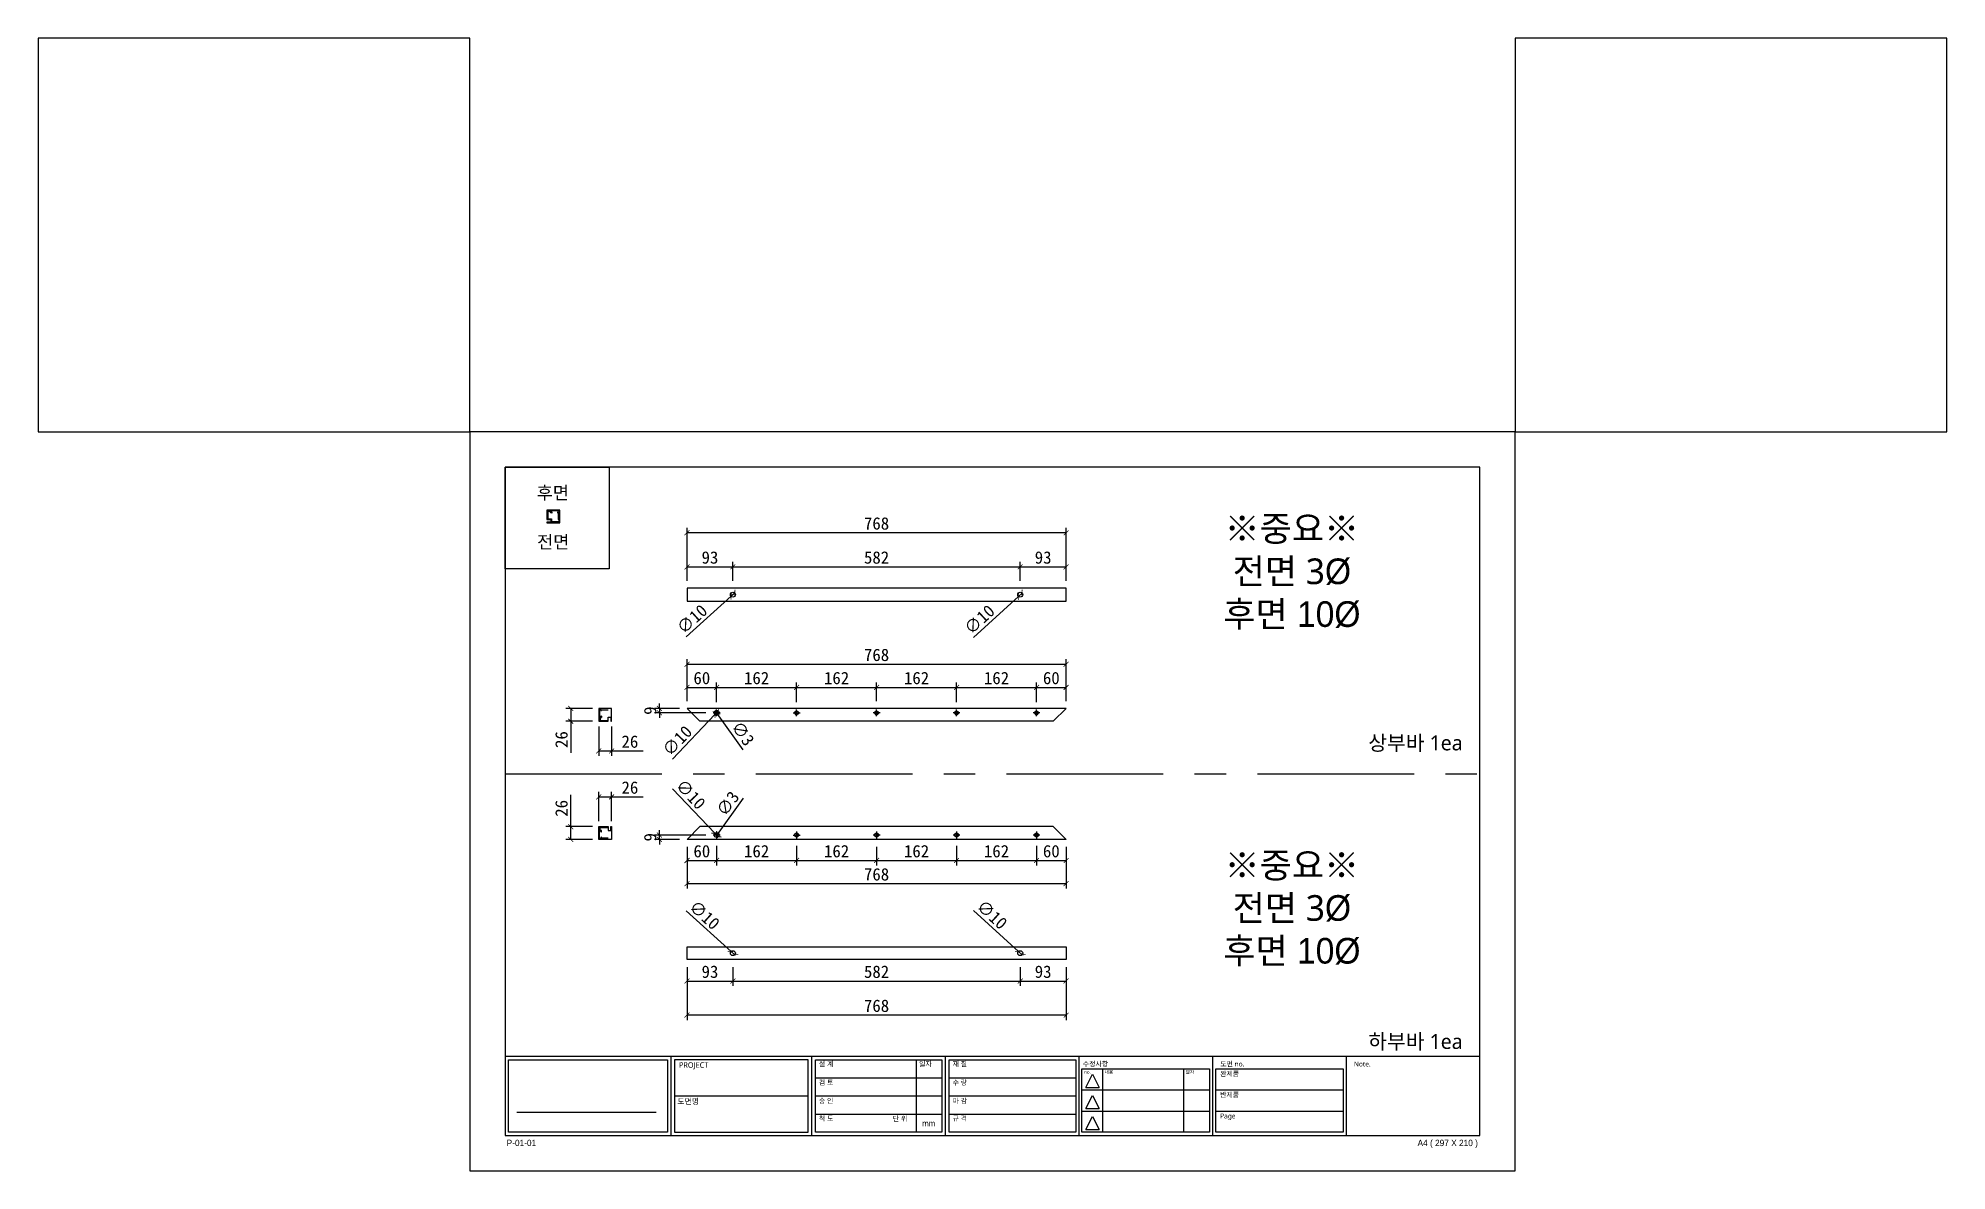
# Model space of a CAD drawing. Header units: millimetres. Extents: x -44117 to 256353, y -2095463 to 65325.
# Drawn here: x -27155 to -23288, y 52396 to 54691 of the extents above; entities that cross this region are included whole.
import ezdxf

# ---------------------------------------------------------------- set-up
doc = ezdxf.new("R2010")
doc.units = ezdxf.units.MM
doc.header["$LTSCALE"] = 10
doc.linetypes.add('CENTER', pattern=[50.8, 31.75, -6.35, 6.35, -6.35])
doc.layers.add('cen', color=1, linetype='CENTER')
doc.layers.add('도면층2', color=3, linetype='CENTER')
doc.styles.add('고딕', font='')
doc.styles.get('고딕').set_extended_font_data('HYgtrE')
doc.dimstyles.new('ISO-25', dxfattribs={"dimtxt": 2.5, "dimasz": 2.5, "dimexe": 1, "dimexo": 1, "dimtad": 1, "dimtxsty": 'Standard', "dimblk": 'ARCHTICK', "dimcen": 2.5, "dimadec": 0, "dimazin": 0, "dimtfac": 1, "dimtmove": 0, "dimatfit": 3, "dimfxl": 0, "dimarcsym": 0})

msp = doc.modelspace()

# ---------------------------------------------------------------- texts
at = {"color": 142, "attachment_point": 5, "style": '고딕'}
for s, insert, char_height, width in [('{\\fMalgun Gothic|b0|i0|c129|p50;후면}', (-26112.03564, 53768.36589), 26.0022875, 753.2689732), ('{\\fMalgun Gothic|b0|i0|c129|p50;※중요※\\P전면 3\\fGulim|b0|i0|c129|p50;\\C144;\\c10845184;Ø\\P후면 10Ø}', (-24614.84199, 53608.0177), 52.004575, 1506.5379465), ('{\\fMalgun Gothic|b0|i0|c129|p50;전면}', (-26111.33196, 53669.20415), 26.0022875, 753.2689732), ('{\\fMalgun Gothic|b0|i0|c129|p50;상부바 1ea}', (-24364.48107, 53261.52131), 30.2674587, 876.8281441), ('{\\fMalgun Gothic|b0|i0|c129|p50;※중요※\\P전면 3\\fGulim|b0|i0|c129|p50;\\C144;\\c10845184;Ø\\P후면 10Ø}', (-24614.84199, 52925.90177), 52.004575, 1506.5379465), ('{\\fMalgun Gothic|b0|i0|c129|p50;하부바 1ea}', (-24364.48107, 52656.60824), 30.2674587, 876.8281441)]:
    msp.add_mtext(s, dxfattribs=dict(at, insert=insert, char_height=char_height, width=width))

# ---------------------------------------------------------------- blocks, each defined once
blk = doc.blocks.new('_ArchTick')
at = {"color": 0, "linetype": 'ByBlock', "const_width": 0.15}
blk.add_lwpolyline([(-0.5, -0.5), (0.5, 0.5)], dxfattribs=at)
blk = doc.blocks.new('*D1092')
at = {"color": 0, "lineweight": -2}
for p, q in [((-25840.2, 53348), (-25840.2, 53432.5)), ((-25840.2, 53422.5), (-25072.2, 53422.5)), ((-25072.2, 53348), (-25072.2, 53432.5))]:
    blk.add_line(p, q, dxfattribs=at)
at = {"layer": 'Defpoints', "color": 0}
for p in [(-25072.2, 53422.5), (-25840.2, 53333), (-25072.2, 53333)]:
    blk.add_point(p, dxfattribs=at)
at = {"color": 0, "lineweight": -2, "xscale": 10, "yscale": 10, "zscale": 10, "rotation": 180}
blk.add_blockref('_ArchTick', (-25840.2, 53422.5), dxfattribs=at)
at = {"color": 0, "lineweight": -2, "xscale": 10, "yscale": 10, "zscale": 10}
blk.add_blockref('_ArchTick', (-25072.2, 53422.5), dxfattribs=at)
at = {"color": 0, "insert": (-25456.2, 53441.3), "char_height": 25, "attachment_point": 5}
blk.add_mtext('768', dxfattribs=at)
blk = doc.blocks.new('*D1093')
at = {"color": 0, "lineweight": -2}
for p, q in [((-25855.2, 53333), (-25906, 53333)), ((-25802.2, 53324), (-25906, 53324)), ((-25896, 53333), (-25896, 53343)), ((-25896, 53333), (-25896, 53324)), ((-25896, 53324), (-25896, 53314))]:
    blk.add_line(p, q, dxfattribs=at)
at = {"layer": 'Defpoints', "color": 0}
for p in [(-25896, 53324), (-25840.2, 53333), (-25787.2, 53324)]:
    blk.add_point(p, dxfattribs=at)
at = {"color": 0, "lineweight": -2, "xscale": 10, "yscale": 10, "zscale": 10}
for p, rotation in [((-25896, 53333), 270), ((-25896, 53324), 90)]:
    blk.add_blockref('_ArchTick', p, dxfattribs=dict(at, rotation=rotation))
at = {"color": 0, "insert": (-25914.7, 53328.5), "char_height": 25, "attachment_point": 5, "rotation": 90}
blk.add_mtext('9', dxfattribs=at)
blk = doc.blocks.new('*D1094')
at = {"color": 0, "lineweight": -2}
for p, q in [((-25781.1, 53325.2), (-25781.1, 53325.2)), ((-25781.1, 53325.2), (-25779.3, 53322.8)), ((-25726.4, 53249.3), (-25779.3, 53322.8))]:
    blk.add_line(p, q, dxfattribs=at)
at = {"layer": 'Defpoints', "color": 0}
for p in [(-25781.1, 53325.2), (-25779.3, 53322.8)]:
    blk.add_point(p, dxfattribs=at)
at = {"color": 0, "lineweight": -2, "xscale": 10, "yscale": 10, "zscale": 10}
for p, rotation in [((-25781.1, 53325.2), 305.7508162474994), ((-25779.3, 53322.8), 125.7508162474994)]:
    blk.add_blockref('_ArchTick', p, dxfattribs=dict(at, rotation=rotation))
at = {"color": 0, "insert": (-25727, 53282.2), "char_height": 25, "attachment_point": 5, "rotation": 305.7508}
blk.add_mtext('∅3', dxfattribs=at)
blk = doc.blocks.new('*D1095')
at = {"color": 0, "lineweight": -2}
for p, q in [((-25840.2, 53348), (-25840.2, 53385.6)), ((-25840.2, 53375.6), (-25780.2, 53375.6)), ((-25780.2, 53346), (-25780.2, 53385.6))]:
    blk.add_line(p, q, dxfattribs=at)
at = {"layer": 'Defpoints', "color": 0}
for p in [(-25780.2, 53375.6), (-25840.2, 53333), (-25780.2, 53331)]:
    blk.add_point(p, dxfattribs=at)
at = {"color": 0, "lineweight": -2, "xscale": 10, "yscale": 10, "zscale": 10, "rotation": 180}
blk.add_blockref('_ArchTick', (-25840.2, 53375.6), dxfattribs=at)
at = {"color": 0, "lineweight": -2, "xscale": 10, "yscale": 10, "zscale": 10}
blk.add_blockref('_ArchTick', (-25780.2, 53375.6), dxfattribs=at)
at = {"color": 0, "insert": (-25810.2, 53394.4), "char_height": 25, "attachment_point": 5}
blk.add_mtext('60', dxfattribs=at)
blk = doc.blocks.new('*D1096')
at = {"color": 0, "lineweight": -2}
for p, q in [((-25780.2, 53346), (-25780.2, 53385.6)), ((-25780.2, 53375.6), (-25618.2, 53375.6)), ((-25618.2, 53346), (-25618.2, 53385.6))]:
    blk.add_line(p, q, dxfattribs=at)
at = {"layer": 'Defpoints', "color": 0}
for p in [(-25618.2, 53375.6), (-25780.2, 53331), (-25618.2, 53331)]:
    blk.add_point(p, dxfattribs=at)
at = {"color": 0, "lineweight": -2, "xscale": 10, "yscale": 10, "zscale": 10, "rotation": 180}
blk.add_blockref('_ArchTick', (-25780.2, 53375.6), dxfattribs=at)
at = {"color": 0, "lineweight": -2, "xscale": 10, "yscale": 10, "zscale": 10}
blk.add_blockref('_ArchTick', (-25618.2, 53375.6), dxfattribs=at)
at = {"color": 0, "insert": (-25699.2, 53394.4), "char_height": 25, "attachment_point": 5}
blk.add_mtext('162', dxfattribs=at)
blk = doc.blocks.new('*D1097')
at = {"color": 0, "lineweight": -2}
for p, q in [((-25618.2, 53346), (-25618.2, 53385.6)), ((-25618.2, 53375.6), (-25456.2, 53375.6)), ((-25456.2, 53348), (-25456.2, 53385.6))]:
    blk.add_line(p, q, dxfattribs=at)
at = {"layer": 'Defpoints', "color": 0}
for p in [(-25456.2, 53375.6), (-25618.2, 53331), (-25456.2, 53333)]:
    blk.add_point(p, dxfattribs=at)
at = {"color": 0, "lineweight": -2, "xscale": 10, "yscale": 10, "zscale": 10, "rotation": 180}
blk.add_blockref('_ArchTick', (-25618.2, 53375.6), dxfattribs=at)
at = {"color": 0, "lineweight": -2, "xscale": 10, "yscale": 10, "zscale": 10}
blk.add_blockref('_ArchTick', (-25456.2, 53375.6), dxfattribs=at)
at = {"color": 0, "insert": (-25537.2, 53394.4), "char_height": 25, "attachment_point": 5}
blk.add_mtext('162', dxfattribs=at)
blk = doc.blocks.new('*D1098')
at = {"color": 0, "lineweight": -2}
for p, q in [((-25456.2, 53348), (-25456.2, 53385.6)), ((-25456.2, 53375.6), (-25294.2, 53375.6)), ((-25294.2, 53346), (-25294.2, 53385.6))]:
    blk.add_line(p, q, dxfattribs=at)
at = {"layer": 'Defpoints', "color": 0}
for p in [(-25294.2, 53375.6), (-25456.2, 53333), (-25294.2, 53331)]:
    blk.add_point(p, dxfattribs=at)
at = {"color": 0, "lineweight": -2, "xscale": 10, "yscale": 10, "zscale": 10, "rotation": 180}
blk.add_blockref('_ArchTick', (-25456.2, 53375.6), dxfattribs=at)
at = {"color": 0, "lineweight": -2, "xscale": 10, "yscale": 10, "zscale": 10}
blk.add_blockref('_ArchTick', (-25294.2, 53375.6), dxfattribs=at)
at = {"color": 0, "insert": (-25375.2, 53394.4), "char_height": 25, "attachment_point": 5}
blk.add_mtext('162', dxfattribs=at)
blk = doc.blocks.new('*D1099')
at = {"color": 0, "lineweight": -2}
for p, q in [((-25294.2, 53346), (-25294.2, 53385.6)), ((-25294.2, 53375.6), (-25132.2, 53375.6)), ((-25132.2, 53346), (-25132.2, 53385.6))]:
    blk.add_line(p, q, dxfattribs=at)
at = {"layer": 'Defpoints', "color": 0}
for p in [(-25132.2, 53375.6), (-25294.2, 53331), (-25132.2, 53331)]:
    blk.add_point(p, dxfattribs=at)
at = {"color": 0, "lineweight": -2, "xscale": 10, "yscale": 10, "zscale": 10, "rotation": 180}
blk.add_blockref('_ArchTick', (-25294.2, 53375.6), dxfattribs=at)
at = {"color": 0, "lineweight": -2, "xscale": 10, "yscale": 10, "zscale": 10}
blk.add_blockref('_ArchTick', (-25132.2, 53375.6), dxfattribs=at)
at = {"color": 0, "insert": (-25213.2, 53394.4), "char_height": 25, "attachment_point": 5}
blk.add_mtext('162', dxfattribs=at)
blk = doc.blocks.new('*D1100')
at = {"color": 0, "lineweight": -2}
for p, q in [((-25132.2, 53346), (-25132.2, 53385.6)), ((-25132.2, 53375.6), (-25072.2, 53375.6)), ((-25072.2, 53348), (-25072.2, 53385.6))]:
    blk.add_line(p, q, dxfattribs=at)
at = {"layer": 'Defpoints', "color": 0}
for p in [(-25072.2, 53375.6), (-25132.2, 53331), (-25072.2, 53333)]:
    blk.add_point(p, dxfattribs=at)
at = {"color": 0, "lineweight": -2, "xscale": 10, "yscale": 10, "zscale": 10, "rotation": 180}
blk.add_blockref('_ArchTick', (-25132.2, 53375.6), dxfattribs=at)
at = {"color": 0, "lineweight": -2, "xscale": 10, "yscale": 10, "zscale": 10}
blk.add_blockref('_ArchTick', (-25072.2, 53375.6), dxfattribs=at)
at = {"color": 0, "insert": (-25102.2, 53394.4), "char_height": 25, "attachment_point": 5}
blk.add_mtext('60', dxfattribs=at)
blk = doc.blocks.new('A$C2EC13F1B')
at = {"color": 7}
for p, q in [((-3.67, -0.83), (-1.17, 4.17)), ((-1.17, 4.17), (1.33, -0.83))]:
    blk.add_line(p, q, dxfattribs=at)
blk.add_lwpolyline([(-3.67, -0.83), (1.33, -0.83)], dxfattribs=at)
blk = doc.blocks.new('a4 1scale')
at = {"color": 8}
for p, q in [((-15144.83, -4477.05), (-14867.83, -4477.05)), ((-15097.66, -4499.61), (-15097.66, -4477.05)), ((-15057.67, -4499.62), (-15057.67, -4477.06)), ((-15028.06, -4478.06), (-15028.06, -4498.62)), ((-15019.68, -4499.62), (-15019.68, -4477.06)), ((-14981.69, -4499.62), (-14981.69, -4477.06)), ((-14943.7, -4499.62), (-14943.7, -4477.06)), ((-14905.71, -4499.62), (-14905.71, -4477.06)), ((-15056.67, -4483.2), (-15020.68, -4483.2)), ((-15018.68, -4483.2), (-14982.69, -4483.2)), ((-14980.9, -4480.63), (-14944.7, -4480.63)), ((-14975.07, -4480.63), (-14975.07, -4498.62)), ((-14952.08, -4480.63), (-14952.08, -4498.62)), ((-14942.91, -4480.63), (-14906.71, -4480.63)), ((-15096.66, -4488.33), (-15058.67, -4488.34)), ((-15056.67, -4488.34), (-15020.68, -4488.34)), ((-15018.68, -4488.34), (-14982.69, -4488.34)), ((-14980.9, -4486.63), (-14944.7, -4486.63)), ((-14942.91, -4486.63), (-14906.71, -4486.63)), ((-15141.53, -4492.95), (-15101.88, -4492.95)), ((-15056.67, -4493.48), (-15020.68, -4493.48)), ((-15018.68, -4493.48), (-14982.69, -4493.48)), ((-14980.9, -4492.63), (-14944.7, -4492.63)), ((-14942.91, -4492.63), (-14906.71, -4492.63))]:
    blk.add_line(p, q, dxfattribs=at)
for points in [[(-15154.83, -4509.61), (-14857.83, -4509.61), (-14857.83, -4299.61), (-15154.83, -4299.61)], [(-15144.83, -4499.61), (-14867.83, -4499.61), (-14867.83, -4309.61), (-15144.83, -4309.61)]]:
    blk.add_lwpolyline(points, close=True)
for points in [[(-15143.82, -4478.05), (-15098.66, -4478.05), (-15098.66, -4498.61), (-15143.83, -4498.61)], [(-15058.67, -4478.06), (-15096.66, -4478.05), (-15096.66, -4498.61), (-15058.66, -4498.62)], [(-15056.67, -4478.06), (-15020.68, -4478.06), (-15020.68, -4498.62), (-15056.67, -4498.62)], [(-15018.68, -4478.06), (-14982.69, -4478.06), (-14982.69, -4498.62), (-15018.68, -4498.62)]]:
    blk.add_lwpolyline(points, close=True, dxfattribs=at)
for points in [[(-14944.7, -4480.63), (-14944.7, -4498.62), (-14980.9, -4498.62), (-14980.9, -4480.63)], [(-14906.71, -4480.63), (-14906.71, -4498.62), (-14942.91, -4498.62), (-14942.91, -4480.63)]]:
    blk.add_lwpolyline(points, dxfattribs=at)
at = {"color": 8, "xscale": 0.7469071166727064, "yscale": 0.7469071166727064, "zscale": 0.7469071166727064}
for p in [(-14977.06, -4485.3), (-14977.06, -4491.3), (-14977.06, -4497.29)]:
    blk.add_blockref('A$C2EC13F1B', p, dxfattribs=at)
at = {"color": 8, "style": '고딕'}
for s, insert, char_height, width, attachment_point in [('{\\fMalgun Gothic|b0|i0|c129|p50;PROJECT}', (-15095.45, -4478.74), 1.6004, 37.4801, 1), ('{\\fMalgun Gothic|b0|i0|c129|p50;설 계}', (-15055.65, -4478.55), 1.4003, 21.6513, 1), ('{\\fGulim|b0|i0|c129|p50;일자}', (-15027.2, -4478.57), 1.4, 24.7824, 1), ('{\\fMalgun Gothic|b0|i0|c129|p50;재 질}', (-15017.66, -4478.55), 1.4003, 21.6513, 1), ('{\\fMalgun Gothic|b0|i0|c129|p50;수정사항}', (-14980.67, -4478.55), 1.4003, 21.6513, 1), ('{\\fMalgun Gothic|b0|i0|c129|p50;도면 no.}', (-14941.63, -4478.55), 1.4003, 21.6513, 1), ('{\\fMalgun Gothic|b0|i0|c129|p50;Note.}', (-14903.64, -4478.55), 1.4003, 21.6513, 1), ('{\\fMalgun Gothic|b0|i0|c129|p50;검 토}', (-15055.65, -4483.82), 1.4003, 21.6513, 1), ('{\\fMalgun Gothic|b0|i0|c129|p50;수 량}', (-15017.66, -4483.82), 1.4003, 21.6513, 1), ('{\\fMalgun Gothic|b0|i0|c129|p50;no.}', (-14980.32, -4481.07), 0.96, 25.9815, 1), ('{\\fMalgun Gothic|b0|i0|c129|p50;내용}', (-14974.49, -4481.07), 0.96, 25.9815, 1), ('{\\fMalgun Gothic|b0|i0|c129|p50;일자}', (-14951.5, -4481.07), 0.96, 25.9815, 1), ('{\\fGulim|b0|i0|c129|p50;완\\fMalgun Gothic|b0|i0|c129|p50;제품}', (-14941.66, -4481.32), 1.4003, 21.6513, 1), ('{\\fMalgun Gothic|b0|i0|c129|p50;도면명}', (-15095.89, -4489.07), 1.6004, 37.4801, 1), ('{\\fMalgun Gothic|b0|i0|c129|p50;승 인}', (-15055.65, -4489.02), 1.4003, 21.6513, 1), ('{\\fMalgun Gothic|b0|i0|c129|p50;마 감}', (-15017.66, -4489.02), 1.4003, 21.6513, 1), ('{\\fMalgun Gothic|b0|i0|c129|p50;반제품}', (-14941.66, -4487.32), 1.4003, 21.6513, 1), ('{\\fMalgun Gothic|b0|i0|c129|p50;척 도 }', (-15055.65, -4494.02), 1.4003, 21.6513, 1), ('{\\fGulim|b0|i0|c129|p50;단 위}', (-15034.68, -4494.09), 1.4003, 21.6513, 1), ('mm', (-15024.45, -4496.13), 1.7, 15.2516, 5), ('{\\fMalgun Gothic|b0|i0|c129|p50;규 격 }', (-15017.66, -4494.02), 1.4003, 21.6513, 1), ('{\\fMalgun Gothic|b0|i0|c129|p50;Page}', (-14941.66, -4493.32), 1.4003, 21.6513, 1), ('{\\C8;P-01-01}', (-15144.37, -4500.78), 1.8004, 27.0059, 1), ('{\\C8;A4 ( 297 X 210 )}', (-14868.4, -4500.78), 1.8004, 27.0059, 3)]:
    blk.add_mtext(s, dxfattribs=dict(at, insert=insert, char_height=char_height, width=width, attachment_point=attachment_point))
blk = doc.blocks.new('*D1101')
at = {"color": 0, "lineweight": -2}
for p, q in [((-25842.1, 53477.7), (-25750.9, 53560.1)), ((-25743.5, 53566.8), (-25750.9, 53560.1)), ((-25743.5, 53566.8), (-25743.5, 53566.8))]:
    blk.add_line(p, q, dxfattribs=at)
at = {"layer": 'Defpoints', "color": 0}
for p in [(-25750.9, 53560.1), (-25743.5, 53566.8)]:
    blk.add_point(p, dxfattribs=at)
at = {"color": 0, "lineweight": -2, "xscale": 10, "yscale": 10, "zscale": 10}
for p, rotation in [((-25750.9, 53560.1), 42.0917507186938), ((-25743.5, 53566.8), 222.0917507186938)]:
    blk.add_blockref('_ArchTick', p, dxfattribs=dict(at, rotation=rotation))
at = {"color": 0, "insert": (-25830, 53513.9), "char_height": 25, "attachment_point": 5, "rotation": 42.0918}
blk.add_mtext('∅10', dxfattribs=at)
blk = doc.blocks.new('*D1102')
at = {"color": 0, "lineweight": -2}
for p, q in [((-25259.6, 53476.6), (-25168.9, 53560)), ((-25161.5, 53566.8), (-25168.9, 53560)), ((-25161.5, 53566.8), (-25161.5, 53566.8))]:
    blk.add_line(p, q, dxfattribs=at)
at = {"layer": 'Defpoints', "color": 0}
for p in [(-25168.9, 53560), (-25161.5, 53566.8)]:
    blk.add_point(p, dxfattribs=at)
at = {"color": 0, "lineweight": -2, "xscale": 10, "yscale": 10, "zscale": 10}
for p, rotation in [((-25168.9, 53560), 42.62384435658408), ((-25161.5, 53566.8), 222.6238443565841)]:
    blk.add_blockref('_ArchTick', p, dxfattribs=dict(at, rotation=rotation))
at = {"color": 0, "insert": (-25247.7, 53513), "char_height": 25, "attachment_point": 5, "rotation": 42.6238}
blk.add_mtext('∅10', dxfattribs=at)
blk = doc.blocks.new('*D1103')
at = {"color": 0, "lineweight": -2}
for p, q in [((-25840.2, 53591.4), (-25840.2, 53629.8)), ((-25840.2, 53619.8), (-25747.2, 53619.8)), ((-25747.2, 53591.4), (-25747.2, 53629.8))]:
    blk.add_line(p, q, dxfattribs=at)
at = {"layer": 'Defpoints', "color": 0}
for p in [(-25747.2, 53619.8), (-25840.2, 53576.4), (-25747.2, 53576.4)]:
    blk.add_point(p, dxfattribs=at)
at = {"color": 0, "lineweight": -2, "xscale": 10, "yscale": 10, "zscale": 10, "rotation": 180}
blk.add_blockref('_ArchTick', (-25840.2, 53619.8), dxfattribs=at)
at = {"color": 0, "lineweight": -2, "xscale": 10, "yscale": 10, "zscale": 10}
blk.add_blockref('_ArchTick', (-25747.2, 53619.8), dxfattribs=at)
at = {"color": 0, "insert": (-25793.7, 53638.6), "char_height": 25, "attachment_point": 5}
blk.add_mtext('93', dxfattribs=at)
blk = doc.blocks.new('*D974')
at = {"color": 0, "lineweight": -2}
for p, q in [((-25747.2, 53591.4), (-25747.2, 53629.8)), ((-25747.2, 53619.8), (-25165.2, 53619.8)), ((-25165.2, 53591.4), (-25165.2, 53629.8))]:
    blk.add_line(p, q, dxfattribs=at)
at = {"layer": 'Defpoints', "color": 0}
for p in [(-25165.2, 53619.8), (-25747.2, 53576.4), (-25165.2, 53576.4)]:
    blk.add_point(p, dxfattribs=at)
at = {"color": 0, "lineweight": -2, "xscale": 10, "yscale": 10, "zscale": 10, "rotation": 180}
blk.add_blockref('_ArchTick', (-25747.2, 53619.8), dxfattribs=at)
at = {"color": 0, "lineweight": -2, "xscale": 10, "yscale": 10, "zscale": 10}
blk.add_blockref('_ArchTick', (-25165.2, 53619.8), dxfattribs=at)
at = {"color": 0, "insert": (-25456.2, 53638.6), "char_height": 25, "attachment_point": 5}
blk.add_mtext('582', dxfattribs=at)
blk = doc.blocks.new('*D1104')
at = {"color": 0, "lineweight": -2}
for p, q in [((-25165.2, 53591.4), (-25165.2, 53629.8)), ((-25165.2, 53619.8), (-25072.2, 53619.8)), ((-25072.2, 53591.4), (-25072.2, 53629.8))]:
    blk.add_line(p, q, dxfattribs=at)
at = {"layer": 'Defpoints', "color": 0}
for p in [(-25072.2, 53619.8), (-25165.2, 53576.4), (-25072.2, 53576.4)]:
    blk.add_point(p, dxfattribs=at)
at = {"color": 0, "lineweight": -2, "xscale": 10, "yscale": 10, "zscale": 10, "rotation": 180}
blk.add_blockref('_ArchTick', (-25165.2, 53619.8), dxfattribs=at)
at = {"color": 0, "lineweight": -2, "xscale": 10, "yscale": 10, "zscale": 10}
blk.add_blockref('_ArchTick', (-25072.2, 53619.8), dxfattribs=at)
at = {"color": 0, "insert": (-25118.7, 53638.6), "char_height": 25, "attachment_point": 5}
blk.add_mtext('93', dxfattribs=at)
blk = doc.blocks.new('*D975')
at = {"color": 0, "lineweight": -2}
for p, q in [((-25840.2, 53591.4), (-25840.2, 53698.9)), ((-25072.2, 53688.9), (-25840.2, 53688.9)), ((-25072.2, 53591.4), (-25072.2, 53698.9))]:
    blk.add_line(p, q, dxfattribs=at)
at = {"layer": 'Defpoints', "color": 0}
for p in [(-25840.2, 53688.9), (-25840.2, 53576.4), (-25072.2, 53576.4)]:
    blk.add_point(p, dxfattribs=at)
at = {"color": 0, "lineweight": -2, "xscale": 10, "yscale": 10, "zscale": 10, "rotation": 180}
blk.add_blockref('_ArchTick', (-25840.2, 53688.9), dxfattribs=at)
at = {"color": 0, "lineweight": -2, "xscale": 10, "yscale": 10, "zscale": 10}
blk.add_blockref('_ArchTick', (-25072.2, 53688.9), dxfattribs=at)
at = {"color": 0, "insert": (-25456.2, 53707.6), "char_height": 25, "attachment_point": 5}
blk.add_mtext('768', dxfattribs=at)
blk = doc.blocks.new('*D1029')
at = {"color": 0, "lineweight": -2}
for p, q in [((-25776.8, 53327.6), (-25783.7, 53320.4)), ((-25776.8, 53327.6), (-25776.8, 53327.6)), ((-25869.3, 53230.4), (-25783.7, 53320.4))]:
    blk.add_line(p, q, dxfattribs=at)
at = {"layer": 'Defpoints', "color": 0}
for p in [(-25776.8, 53327.6), (-25783.7, 53320.4)]:
    blk.add_point(p, dxfattribs=at)
at = {"color": 0, "lineweight": -2, "xscale": 10, "yscale": 10, "zscale": 10}
for p, rotation in [((-25783.7, 53320.4), 46.41283966755484), ((-25776.8, 53327.6), 226.4128396675548)]:
    blk.add_blockref('_ArchTick', p, dxfattribs=dict(at, rotation=rotation))
at = {"color": 0, "insert": (-25859.9, 53267.5), "char_height": 25, "attachment_point": 5, "rotation": 46.4128}
blk.add_mtext('∅10', dxfattribs=at)
blk = doc.blocks.new('*D1210')
at = {"color": 0, "lineweight": -2}
for p, q in [((-26032, 53333), (-26085.7, 53333)), ((-26075.7, 53333), (-26075.7, 53307)), ((-26032, 53307), (-26085.7, 53307)), ((-26075.7, 53307), (-26075.7, 53242.9))]:
    blk.add_line(p, q, dxfattribs=at)
at = {"layer": 'Defpoints', "color": 0}
for p in [(-26017, 53333), (-26075.7, 53307), (-26017, 53307)]:
    blk.add_point(p, dxfattribs=at)
at = {"color": 0, "lineweight": -2, "xscale": 10, "yscale": 10, "zscale": 10}
for p, rotation in [((-26075.7, 53333), 90), ((-26075.7, 53307), 270)]:
    blk.add_blockref('_ArchTick', p, dxfattribs=dict(at, rotation=rotation))
at = {"color": 0, "insert": (-26094.4, 53269.9), "char_height": 25, "attachment_point": 5, "rotation": 90}
blk.add_mtext('26', dxfattribs=at)
blk = doc.blocks.new('*D1211')
at = {"color": 0, "lineweight": -2}
for p, q in [((-26019, 53296.1), (-26019, 53236.8)), ((-25993, 53296.1), (-25993, 53236.8)), ((-26019, 53246.8), (-25993, 53246.8)), ((-25993, 53246.8), (-25928.8, 53246.8))]:
    blk.add_line(p, q, dxfattribs=at)
at = {"layer": 'Defpoints', "color": 0}
for p in [(-26019, 53311.1), (-25993, 53311.1), (-25993, 53246.8)]:
    blk.add_point(p, dxfattribs=at)
at = {"color": 0, "lineweight": -2, "xscale": 10, "yscale": 10, "zscale": 10, "rotation": 180}
blk.add_blockref('_ArchTick', (-26019, 53246.8), dxfattribs=at)
at = {"color": 0, "lineweight": -2, "xscale": 10, "yscale": 10, "zscale": 10}
blk.add_blockref('_ArchTick', (-25993, 53246.8), dxfattribs=at)
at = {"color": 0, "insert": (-25955.9, 53265.6), "char_height": 25, "attachment_point": 5}
blk.add_mtext('26', dxfattribs=at)
blk = doc.blocks.new('*D1216')
at = {"color": 0, "lineweight": -2}
for p, q in [((-25840.2, 53052.5), (-25840.2, 52968)), ((-25072.2, 53052.5), (-25072.2, 52968)), ((-25840.2, 52978), (-25072.2, 52978))]:
    blk.add_line(p, q, dxfattribs=at)
at = {"layer": 'Defpoints', "color": 0}
for p in [(-25840.2, 53067.5), (-25072.2, 53067.5), (-25072.2, 52978)]:
    blk.add_point(p, dxfattribs=at)
at = {"color": 0, "lineweight": -2, "xscale": 10, "yscale": 10, "zscale": 10, "rotation": 180}
blk.add_blockref('_ArchTick', (-25840.2, 52978), dxfattribs=at)
at = {"color": 0, "lineweight": -2, "xscale": 10, "yscale": 10, "zscale": 10}
blk.add_blockref('_ArchTick', (-25072.2, 52978), dxfattribs=at)
at = {"color": 0, "insert": (-25456.2, 52996.7), "char_height": 25, "attachment_point": 5}
blk.add_mtext('768', dxfattribs=at)
blk = doc.blocks.new('*D1217')
at = {"color": 0, "lineweight": -2}
for p, q in [((-25802.2, 53076.5), (-25906, 53076.5)), ((-25855.2, 53067.5), (-25906, 53067.5)), ((-25896, 53076.5), (-25896, 53086.5)), ((-25896, 53067.5), (-25896, 53076.5)), ((-25896, 53067.5), (-25896, 53057.5))]:
    blk.add_line(p, q, dxfattribs=at)
at = {"layer": 'Defpoints', "color": 0}
for p in [(-25896, 53076.5), (-25840.2, 53067.5), (-25787.2, 53076.5)]:
    blk.add_point(p, dxfattribs=at)
at = {"color": 0, "lineweight": -2, "xscale": 10, "yscale": 10, "zscale": 10}
for p, rotation in [((-25896, 53076.5), 270), ((-25896, 53067.5), 90)]:
    blk.add_blockref('_ArchTick', p, dxfattribs=dict(at, rotation=rotation))
at = {"color": 0, "insert": (-25914.7, 53072), "char_height": 25, "attachment_point": 5, "rotation": 90}
blk.add_mtext('9', dxfattribs=at)
blk = doc.blocks.new('*D1218')
at = {"color": 0, "lineweight": -2}
for p, q in [((-25726.4, 53151.2), (-25779.3, 53077.7)), ((-25781.1, 53075.3), (-25779.3, 53077.7)), ((-25781.1, 53075.3), (-25781.1, 53075.3))]:
    blk.add_line(p, q, dxfattribs=at)
at = {"layer": 'Defpoints', "color": 0}
for p in [(-25781.1, 53075.3), (-25779.3, 53077.7)]:
    blk.add_point(p, dxfattribs=at)
at = {"color": 0, "lineweight": -2, "xscale": 10, "yscale": 10, "zscale": 10}
for p, rotation in [((-25781.1, 53075.3), 54.24918375229984), ((-25779.3, 53077.7), 234.2491837522999)]:
    blk.add_blockref('_ArchTick', p, dxfattribs=dict(at, rotation=rotation))
at = {"color": 0, "insert": (-25757.5, 53140.2), "char_height": 25, "attachment_point": 5, "rotation": 54.2492}
blk.add_mtext('∅3', dxfattribs=at)
blk = doc.blocks.new('*D1219')
at = {"color": 0, "lineweight": -2}
for p, q in [((-25840.2, 53052.5), (-25840.2, 53014.9)), ((-25780.2, 53054.5), (-25780.2, 53014.9)), ((-25840.2, 53024.9), (-25780.2, 53024.9))]:
    blk.add_line(p, q, dxfattribs=at)
at = {"layer": 'Defpoints', "color": 0}
for p in [(-25840.2, 53067.5), (-25780.2, 53069.5), (-25780.2, 53024.9)]:
    blk.add_point(p, dxfattribs=at)
at = {"color": 0, "lineweight": -2, "xscale": 10, "yscale": 10, "zscale": 10, "rotation": 180}
blk.add_blockref('_ArchTick', (-25840.2, 53024.9), dxfattribs=at)
at = {"color": 0, "lineweight": -2, "xscale": 10, "yscale": 10, "zscale": 10}
blk.add_blockref('_ArchTick', (-25780.2, 53024.9), dxfattribs=at)
at = {"color": 0, "insert": (-25810.2, 53043.6), "char_height": 25, "attachment_point": 5}
blk.add_mtext('60', dxfattribs=at)
blk = doc.blocks.new('*D1220')
at = {"color": 0, "lineweight": -2}
for p, q in [((-25780.2, 53054.5), (-25780.2, 53014.9)), ((-25618.2, 53054.5), (-25618.2, 53014.9)), ((-25780.2, 53024.9), (-25618.2, 53024.9))]:
    blk.add_line(p, q, dxfattribs=at)
at = {"layer": 'Defpoints', "color": 0}
for p in [(-25780.2, 53069.5), (-25618.2, 53069.5), (-25618.2, 53024.9)]:
    blk.add_point(p, dxfattribs=at)
at = {"color": 0, "lineweight": -2, "xscale": 10, "yscale": 10, "zscale": 10, "rotation": 180}
blk.add_blockref('_ArchTick', (-25780.2, 53024.9), dxfattribs=at)
at = {"color": 0, "lineweight": -2, "xscale": 10, "yscale": 10, "zscale": 10}
blk.add_blockref('_ArchTick', (-25618.2, 53024.9), dxfattribs=at)
at = {"color": 0, "insert": (-25699.2, 53043.6), "char_height": 25, "attachment_point": 5}
blk.add_mtext('162', dxfattribs=at)
blk = doc.blocks.new('*D1221')
at = {"color": 0, "lineweight": -2}
for p, q in [((-25618.2, 53054.5), (-25618.2, 53014.9)), ((-25456.2, 53052.5), (-25456.2, 53014.9)), ((-25618.2, 53024.9), (-25456.2, 53024.9))]:
    blk.add_line(p, q, dxfattribs=at)
at = {"layer": 'Defpoints', "color": 0}
for p in [(-25618.2, 53069.5), (-25456.2, 53067.5), (-25456.2, 53024.9)]:
    blk.add_point(p, dxfattribs=at)
at = {"color": 0, "lineweight": -2, "xscale": 10, "yscale": 10, "zscale": 10, "rotation": 180}
blk.add_blockref('_ArchTick', (-25618.2, 53024.9), dxfattribs=at)
at = {"color": 0, "lineweight": -2, "xscale": 10, "yscale": 10, "zscale": 10}
blk.add_blockref('_ArchTick', (-25456.2, 53024.9), dxfattribs=at)
at = {"color": 0, "insert": (-25537.2, 53043.6), "char_height": 25, "attachment_point": 5}
blk.add_mtext('162', dxfattribs=at)
blk = doc.blocks.new('*D1222')
at = {"color": 0, "lineweight": -2}
for p, q in [((-25456.2, 53052.5), (-25456.2, 53014.9)), ((-25294.2, 53054.5), (-25294.2, 53014.9)), ((-25456.2, 53024.9), (-25294.2, 53024.9))]:
    blk.add_line(p, q, dxfattribs=at)
at = {"layer": 'Defpoints', "color": 0}
for p in [(-25456.2, 53067.5), (-25294.2, 53069.5), (-25294.2, 53024.9)]:
    blk.add_point(p, dxfattribs=at)
at = {"color": 0, "lineweight": -2, "xscale": 10, "yscale": 10, "zscale": 10, "rotation": 180}
blk.add_blockref('_ArchTick', (-25456.2, 53024.9), dxfattribs=at)
at = {"color": 0, "lineweight": -2, "xscale": 10, "yscale": 10, "zscale": 10}
blk.add_blockref('_ArchTick', (-25294.2, 53024.9), dxfattribs=at)
at = {"color": 0, "insert": (-25375.2, 53043.6), "char_height": 25, "attachment_point": 5}
blk.add_mtext('162', dxfattribs=at)
blk = doc.blocks.new('*D1223')
at = {"color": 0, "lineweight": -2}
for p, q in [((-25294.2, 53054.5), (-25294.2, 53014.9)), ((-25132.2, 53054.5), (-25132.2, 53014.9)), ((-25294.2, 53024.9), (-25132.2, 53024.9))]:
    blk.add_line(p, q, dxfattribs=at)
at = {"layer": 'Defpoints', "color": 0}
for p in [(-25294.2, 53069.5), (-25132.2, 53069.5), (-25132.2, 53024.9)]:
    blk.add_point(p, dxfattribs=at)
at = {"color": 0, "lineweight": -2, "xscale": 10, "yscale": 10, "zscale": 10, "rotation": 180}
blk.add_blockref('_ArchTick', (-25294.2, 53024.9), dxfattribs=at)
at = {"color": 0, "lineweight": -2, "xscale": 10, "yscale": 10, "zscale": 10}
blk.add_blockref('_ArchTick', (-25132.2, 53024.9), dxfattribs=at)
at = {"color": 0, "insert": (-25213.2, 53043.6), "char_height": 25, "attachment_point": 5}
blk.add_mtext('162', dxfattribs=at)
blk = doc.blocks.new('*D1224')
at = {"color": 0, "lineweight": -2}
for p, q in [((-25132.2, 53054.5), (-25132.2, 53014.9)), ((-25072.2, 53052.5), (-25072.2, 53014.9)), ((-25132.2, 53024.9), (-25072.2, 53024.9))]:
    blk.add_line(p, q, dxfattribs=at)
at = {"layer": 'Defpoints', "color": 0}
for p in [(-25132.2, 53069.5), (-25072.2, 53067.5), (-25072.2, 53024.9)]:
    blk.add_point(p, dxfattribs=at)
at = {"color": 0, "lineweight": -2, "xscale": 10, "yscale": 10, "zscale": 10, "rotation": 180}
blk.add_blockref('_ArchTick', (-25132.2, 53024.9), dxfattribs=at)
at = {"color": 0, "lineweight": -2, "xscale": 10, "yscale": 10, "zscale": 10}
blk.add_blockref('_ArchTick', (-25072.2, 53024.9), dxfattribs=at)
at = {"color": 0, "insert": (-25102.2, 53043.6), "char_height": 25, "attachment_point": 5}
blk.add_mtext('60', dxfattribs=at)
blk = doc.blocks.new('*D1225')
at = {"color": 0, "lineweight": -2}
for p, q in [((-25842.1, 52922.8), (-25750.9, 52840.4)), ((-25743.5, 52833.7), (-25750.9, 52840.4)), ((-25743.5, 52833.7), (-25743.5, 52833.7))]:
    blk.add_line(p, q, dxfattribs=at)
at = {"layer": 'Defpoints', "color": 0}
for p in [(-25750.9, 52840.4), (-25743.5, 52833.7)]:
    blk.add_point(p, dxfattribs=at)
at = {"color": 0, "lineweight": -2, "xscale": 10, "yscale": 10, "zscale": 10}
for p, rotation in [((-25750.9, 52840.4), 317.9082492813092), ((-25743.5, 52833.7), 137.9082492813092)]:
    blk.add_blockref('_ArchTick', p, dxfattribs=dict(at, rotation=rotation))
at = {"color": 0, "insert": (-25804.8, 52914.4), "char_height": 25, "attachment_point": 5, "rotation": 317.9082}
blk.add_mtext('∅10', dxfattribs=at)
blk = doc.blocks.new('*D1226')
at = {"color": 0, "lineweight": -2}
for p, q in [((-25259.6, 52923.9), (-25168.9, 52840.5)), ((-25161.5, 52833.7), (-25168.9, 52840.5)), ((-25161.5, 52833.7), (-25161.5, 52833.7))]:
    blk.add_line(p, q, dxfattribs=at)
at = {"layer": 'Defpoints', "color": 0}
for p in [(-25168.9, 52840.5), (-25161.5, 52833.7)]:
    blk.add_point(p, dxfattribs=at)
at = {"color": 0, "lineweight": -2, "xscale": 10, "yscale": 10, "zscale": 10}
for p, rotation in [((-25168.9, 52840.5), 317.3761556433736), ((-25161.5, 52833.7), 137.3761556433736)]:
    blk.add_blockref('_ArchTick', p, dxfattribs=dict(at, rotation=rotation))
at = {"color": 0, "insert": (-25222.3, 52915.1), "char_height": 25, "attachment_point": 5, "rotation": 317.3762}
blk.add_mtext('∅10', dxfattribs=at)
blk = doc.blocks.new('*D1227')
at = {"color": 0, "lineweight": -2}
for p, q in [((-25840.2, 52809.1), (-25840.2, 52770.7)), ((-25840.2, 52780.7), (-25747.2, 52780.7)), ((-25747.2, 52809.1), (-25747.2, 52770.7))]:
    blk.add_line(p, q, dxfattribs=at)
at = {"layer": 'Defpoints', "color": 0}
for p in [(-25840.2, 52824.1), (-25747.2, 52824.1), (-25747.2, 52780.7)]:
    blk.add_point(p, dxfattribs=at)
at = {"color": 0, "lineweight": -2, "xscale": 10, "yscale": 10, "zscale": 10, "rotation": 180}
blk.add_blockref('_ArchTick', (-25840.2, 52780.7), dxfattribs=at)
at = {"color": 0, "lineweight": -2, "xscale": 10, "yscale": 10, "zscale": 10}
blk.add_blockref('_ArchTick', (-25747.2, 52780.7), dxfattribs=at)
at = {"color": 0, "insert": (-25793.7, 52799.4), "char_height": 25, "attachment_point": 5}
blk.add_mtext('93', dxfattribs=at)
blk = doc.blocks.new('*D1212')
at = {"color": 0, "lineweight": -2}
for p, q in [((-25747.2, 52809.1), (-25747.2, 52770.7)), ((-25747.2, 52780.7), (-25165.2, 52780.7)), ((-25165.2, 52809.1), (-25165.2, 52770.7))]:
    blk.add_line(p, q, dxfattribs=at)
at = {"layer": 'Defpoints', "color": 0}
for p in [(-25747.2, 52824.1), (-25165.2, 52824.1), (-25165.2, 52780.7)]:
    blk.add_point(p, dxfattribs=at)
at = {"color": 0, "lineweight": -2, "xscale": 10, "yscale": 10, "zscale": 10, "rotation": 180}
blk.add_blockref('_ArchTick', (-25747.2, 52780.7), dxfattribs=at)
at = {"color": 0, "lineweight": -2, "xscale": 10, "yscale": 10, "zscale": 10}
blk.add_blockref('_ArchTick', (-25165.2, 52780.7), dxfattribs=at)
at = {"color": 0, "insert": (-25456.2, 52799.4), "char_height": 25, "attachment_point": 5}
blk.add_mtext('582', dxfattribs=at)
blk = doc.blocks.new('*D1228')
at = {"color": 0, "lineweight": -2}
for p, q in [((-25165.2, 52809.1), (-25165.2, 52770.7)), ((-25165.2, 52780.7), (-25072.2, 52780.7)), ((-25072.2, 52809.1), (-25072.2, 52770.7))]:
    blk.add_line(p, q, dxfattribs=at)
at = {"layer": 'Defpoints', "color": 0}
for p in [(-25165.2, 52824.1), (-25072.2, 52824.1), (-25072.2, 52780.7)]:
    blk.add_point(p, dxfattribs=at)
at = {"color": 0, "lineweight": -2, "xscale": 10, "yscale": 10, "zscale": 10, "rotation": 180}
blk.add_blockref('_ArchTick', (-25165.2, 52780.7), dxfattribs=at)
at = {"color": 0, "lineweight": -2, "xscale": 10, "yscale": 10, "zscale": 10}
blk.add_blockref('_ArchTick', (-25072.2, 52780.7), dxfattribs=at)
at = {"color": 0, "insert": (-25118.7, 52799.4), "char_height": 25, "attachment_point": 5}
blk.add_mtext('93', dxfattribs=at)
blk = doc.blocks.new('*D1213')
at = {"color": 0, "lineweight": -2}
for p, q in [((-25840.2, 52809.1), (-25840.2, 52701.7)), ((-25072.2, 52809.1), (-25072.2, 52701.7)), ((-25072.2, 52711.7), (-25840.2, 52711.7))]:
    blk.add_line(p, q, dxfattribs=at)
at = {"layer": 'Defpoints', "color": 0}
for p in [(-25840.2, 52824.1), (-25072.2, 52824.1), (-25840.2, 52711.7)]:
    blk.add_point(p, dxfattribs=at)
at = {"color": 0, "lineweight": -2, "xscale": 10, "yscale": 10, "zscale": 10, "rotation": 180}
blk.add_blockref('_ArchTick', (-25840.2, 52711.7), dxfattribs=at)
at = {"color": 0, "lineweight": -2, "xscale": 10, "yscale": 10, "zscale": 10}
blk.add_blockref('_ArchTick', (-25072.2, 52711.7), dxfattribs=at)
at = {"color": 0, "insert": (-25456.2, 52730.4), "char_height": 25, "attachment_point": 5}
blk.add_mtext('768', dxfattribs=at)
blk = doc.blocks.new('*D1229')
at = {"color": 0, "lineweight": -2}
for p, q in [((-25869.3, 53170.1), (-25783.7, 53080.1)), ((-25776.8, 53072.9), (-25783.7, 53080.1)), ((-25776.8, 53072.9), (-25776.8, 53072.9))]:
    blk.add_line(p, q, dxfattribs=at)
at = {"layer": 'Defpoints', "color": 0}
for p in [(-25783.7, 53080.1), (-25776.8, 53072.9)]:
    blk.add_point(p, dxfattribs=at)
at = {"color": 0, "lineweight": -2, "xscale": 10, "yscale": 10, "zscale": 10}
for p, rotation in [((-25783.7, 53080.1), 313.5871603324286), ((-25776.8, 53072.9), 133.5871603324286)]:
    blk.add_blockref('_ArchTick', p, dxfattribs=dict(at, rotation=rotation))
at = {"color": 0, "insert": (-25832.7, 53158.9), "char_height": 25, "attachment_point": 5, "rotation": 313.5872}
blk.add_mtext('∅10', dxfattribs=at)
blk = doc.blocks.new('*D1214')
at = {"color": 0, "lineweight": -2}
for p, q in [((-26075.7, 53093.5), (-26075.7, 53157.7)), ((-26032, 53093.5), (-26085.7, 53093.5)), ((-26075.7, 53067.5), (-26075.7, 53093.5)), ((-26032, 53067.5), (-26085.7, 53067.5))]:
    blk.add_line(p, q, dxfattribs=at)
at = {"layer": 'Defpoints', "color": 0}
for p in [(-26075.7, 53093.5), (-26017, 53093.5), (-26017, 53067.5)]:
    blk.add_point(p, dxfattribs=at)
at = {"color": 0, "lineweight": -2, "xscale": 10, "yscale": 10, "zscale": 10}
for p, rotation in [((-26075.7, 53093.5), 90), ((-26075.7, 53067.5), 270)]:
    blk.add_blockref('_ArchTick', p, dxfattribs=dict(at, rotation=rotation))
at = {"color": 0, "insert": (-26094.4, 53130.6), "char_height": 25, "attachment_point": 5, "rotation": 90}
blk.add_mtext('26', dxfattribs=at)
blk = doc.blocks.new('*D1215')
at = {"color": 0, "lineweight": -2}
for p, q in [((-26019, 53104.5), (-26019, 53163.7)), ((-26019, 53153.7), (-25993, 53153.7)), ((-25993, 53104.5), (-25993, 53163.7)), ((-25993, 53153.7), (-25928.8, 53153.7))]:
    blk.add_line(p, q, dxfattribs=at)
at = {"layer": 'Defpoints', "color": 0}
for p in [(-25993, 53153.7), (-26019, 53089.5), (-25993, 53089.5)]:
    blk.add_point(p, dxfattribs=at)
at = {"color": 0, "lineweight": -2, "xscale": 10, "yscale": 10, "zscale": 10, "rotation": 180}
blk.add_blockref('_ArchTick', (-26019, 53153.7), dxfattribs=at)
at = {"color": 0, "lineweight": -2, "xscale": 10, "yscale": 10, "zscale": 10}
blk.add_blockref('_ArchTick', (-25993, 53153.7), dxfattribs=at)
at = {"color": 0, "insert": (-25955.9, 53172.5), "char_height": 25, "attachment_point": 5}
blk.add_mtext('26', dxfattribs=at)

# ---------------------------------------------------------------- dimensions: what is measured, and where the dimension line sits
for base, p1, p2, picture, middle in [((-25840.2033, 53688.8661), (-25072.2033, 53576.42976), (-25840.2033, 53576.42976), '*D975', (-25456.2033, 53707.6161)), ((-25747.2033, 53619.84546), (-25840.2033, 53576.42976), (-25747.2033, 53576.42976), '*D1103', (-25793.7033, 53638.59546)), ((-25165.2033, 53619.84546), (-25747.2033, 53576.42976), (-25165.2033, 53576.42976), '*D974', (-25456.2033, 53638.59546)), ((-25072.2033, 53619.84546), (-25165.2033, 53576.42976), (-25072.2033, 53576.42976), '*D1104', (-25118.7033, 53638.59546)), ((-25072.2033, 53422.54113), (-25840.2033, 53333.01805), (-25072.2033, 53333.01805), '*D1092', (-25456.2033, 53441.29113)), ((-25780.2033, 53375.62272), (-25840.2033, 53333.01805), (-25780.2033, 53331.01805), '*D1095', (-25810.2033, 53394.37272)), ((-25618.2033, 53375.62272), (-25780.2033, 53331.01805), (-25618.2033, 53331.01805), '*D1096', (-25699.2033, 53394.37272)), ((-25456.2033, 53375.62272), (-25618.2033, 53331.01805), (-25456.2033, 53333.01805), '*D1097', (-25537.2033, 53394.37272)), ((-25294.2033, 53375.62272), (-25456.2033, 53333.01805), (-25294.2033, 53331.01805), '*D1098', (-25375.2033, 53394.37272)), ((-25132.2033, 53375.62272), (-25294.2033, 53331.01805), (-25132.2033, 53331.01805), '*D1099', (-25213.2033, 53394.37272)), ((-25072.2033, 53375.62272), (-25132.2033, 53331.01805), (-25072.2033, 53333.01805), '*D1100', (-25102.2033, 53394.37272)), ((-25993.00875, 53246.80925), (-26019.00875, 53311.05671), (-25993.00875, 53311.05671), '*D1211', (-25955.92542, 53265.55925)), ((-25993.00875, 53153.70814), (-26019.00875, 53089.46068), (-25993.00875, 53089.46068), '*D1215', (-25955.92542, 53172.45814)), ((-25780.2033, 53024.89467), (-25840.2033, 53067.49934), (-25780.2033, 53069.49934), '*D1219', (-25810.2033, 53043.64467)), ((-25072.2033, 52977.97626), (-25840.2033, 53067.49934), (-25072.2033, 53067.49934), '*D1216', (-25456.2033, 52996.72626)), ((-25618.2033, 53024.89467), (-25780.2033, 53069.49934), (-25618.2033, 53069.49934), '*D1220', (-25699.2033, 53043.64467)), ((-25456.2033, 53024.89467), (-25618.2033, 53069.49934), (-25456.2033, 53067.49934), '*D1221', (-25537.2033, 53043.64467)), ((-25294.2033, 53024.89467), (-25456.2033, 53067.49934), (-25294.2033, 53069.49934), '*D1222', (-25375.2033, 53043.64467)), ((-25132.2033, 53024.89467), (-25294.2033, 53069.49934), (-25132.2033, 53069.49934), '*D1223', (-25213.2033, 53043.64467)), ((-25072.2033, 53024.89467), (-25132.2033, 53069.49934), (-25072.2033, 53067.49934), '*D1224', (-25102.2033, 53043.64467)), ((-25747.2033, 52780.67193), (-25840.2033, 52824.08763), (-25747.2033, 52824.08763), '*D1227', (-25793.7033, 52799.42193)), ((-25840.2033, 52711.65129), (-25072.2033, 52824.08763), (-25840.2033, 52824.08763), '*D1213', (-25456.2033, 52730.40129)), ((-25165.2033, 52780.67193), (-25747.2033, 52824.08763), (-25165.2033, 52824.08763), '*D1212', (-25456.2033, 52799.42193)), ((-25072.2033, 52780.67193), (-25165.2033, 52824.08763), (-25072.2033, 52824.08763), '*D1228', (-25118.7033, 52799.42193))]:
    dim = msp.add_linear_dim(base=base, p1=p1, p2=p2, dimstyle='ISO-25', override={"dimscale": 10, "dimasz": 1, "dimexo": 1.5})
    dim.commit()
    dim.dimension.update_dxf_attribs({"geometry": picture, "text_midpoint": middle})
for p1, p2, picture, middle in [((-25743.49294, 53566.78136), (-25750.91366, 53560.07816), '*D1101', (-25817.38283, 53500.03605)), ((-25161.52423, 53566.81567), (-25168.88238, 53560.04385), '*D1102', (-25235.02922, 53499.16789)), ((-25776.75602, 53327.63969), (-25783.65059, 53320.39642), '*D1029', (-25846.30459, 53254.57371)), ((-25781.07969, 53325.2354), (-25779.32691, 53322.80071), '*D1094', (-25742.23685, 53271.2809)), ((-25776.75602, 53072.8777), (-25783.65059, 53080.12097), '*D1229', (-25846.30459, 53145.94368)), ((-25781.07969, 53075.28199), (-25779.32691, 53077.71669), '*D1218', (-25742.23685, 53129.23649)), ((-25743.49294, 52833.73603), (-25750.91366, 52840.43923), '*D1225', (-25817.38283, 52900.48135)), ((-25161.52423, 52833.70172), (-25168.88238, 52840.47354), '*D1226', (-25235.02922, 52901.3495))]:
    dim = msp.add_diameter_dim_2p(p1=p1, p2=p2, dimstyle='ISO-25', override={"dimscale": 10, "dimasz": 1, "dimexo": 1.5})
    dim.commit()
    dim.dimension.update_dxf_attribs({"geometry": picture, "text_midpoint": middle, "dimtype": 163})
for base, p1, p2, angle, picture, middle in [((-26075.69607, 53307.01805), (-26016.96412, 53333.01805), (-26016.96412, 53307.01805), 90, '*D1210', (-26094.44607, 53269.93472)), ((-26075.69607, 53093.49934), (-26016.96412, 53067.49934), (-26016.96412, 53093.49934), 270, '*D1214', (-26094.44607, 53130.58267))]:
    dim = msp.add_linear_dim(base=base, p1=p1, p2=p2, angle=angle, dimstyle='ISO-25', override={"dimscale": 10, "dimasz": 1, "dimexo": 1.5})
    dim.commit()
    dim.dimension.update_dxf_attribs({"geometry": picture, "text_midpoint": middle})
for base, p1, p2, angle, picture, middle in [((-25895.99537, 53324.01805), (-25840.2033, 53333.01805), (-25787.2033, 53324.01805), 90, '*D1093', (-25895.99537, 53328.51805)), ((-25895.99537, 53076.49934), (-25840.2033, 53067.49934), (-25787.2033, 53076.49934), 270, '*D1217', (-25895.99537, 53071.99934))]:
    dim = msp.add_linear_dim(base=base, p1=p1, p2=p2, angle=angle, dimstyle='ISO-25', override={"dimscale": 10, "dimasz": 1, "dimexo": 1.5})
    dim.commit()
    dim.dimension.update_dxf_attribs({"geometry": picture, "text_midpoint": middle, "dimtype": 160})

# ---------------------------------------------------------------- linework, layer by layer
for p, q in [((-26116.44872, 53731.98084), (-26122.44872, 53731.98084)), ((-26122.44872, 53731.98084), (-26122.44872, 53717.18084)), ((-26122.44872, 53717.18084), (-26115.94872, 53717.18084)), ((-26116.44872, 53729.78084), (-26116.44872, 53731.98084)), ((-26113.74872, 53729.48084), (-26116.14872, 53729.48084)), ((-26115.94872, 53717.18084), (-26114.74872, 53717.18084)), ((-26099.44872, 53733.48084), (-26115.44872, 53733.48084)), ((-26115.44872, 53733.48084), (-26115.44872, 53730.48084)), ((-26115.44872, 53730.48084), (-26113.74872, 53730.48084)), ((-26114.44872, 53716.88084), (-26114.44872, 53715.68084)), ((-26114.44872, 53715.68084), (-26114.44872, 53711.98084)), ((-26114.44872, 53715.68084), (-26114.44872, 53715.68084)), ((-26114.44872, 53711.98084), (-26099.44872, 53711.98084)), ((-26113.44872, 53730.18084), (-26113.44872, 53729.78084)), ((-26102.44872, 53729.78084), (-26102.44872, 53730.18084)), ((-26102.14872, 53730.48084), (-26099.44872, 53730.48084)), ((-26100.94872, 53729.48084), (-26102.14872, 53729.48084)), ((-26100.94872, 53729.48084), (-26100.94872, 53715.98084)), ((-26099.44872, 53715.98084), (-26100.94872, 53715.98084)), ((-26099.44872, 53730.48084), (-26099.44872, 53733.48084)), ((-26099.44872, 53711.98084), (-26099.44872, 53715.98084)), ((-25072.2033, 53576.42976), (-25840.2033, 53576.42976)), ((-25840.2033, 53576.42976), (-25840.2033, 53550.42976)), ((-25072.2033, 53550.42976), (-25072.2033, 53576.42976)), ((-25840.2033, 53550.42976), (-25072.2033, 53550.42976)), ((-26014.50875, 53331.51805), (-26017.50875, 53331.51805)), ((-26017.50875, 53331.51805), (-26017.50875, 53315.51805)), ((-26014.50875, 53328.81805), (-26014.50875, 53331.51805)), ((-26013.80875, 53328.51805), (-26014.20875, 53328.51805)), ((-26013.50875, 53330.01805), (-26013.50875, 53328.81805)), ((-26013.50875, 53330.01805), (-26000.00875, 53330.01805)), ((-25072.2033, 53333.01805), (-25840.2033, 53333.01805)), ((-25814.2033, 53307.01805), (-25840.2033, 53333.01805)), ((-25098.2033, 53307.01805), (-25072.2033, 53333.01805)), ((-26017.50875, 53315.51805), (-26014.50875, 53315.51805)), ((-26013.80875, 53314.51805), (-26016.00875, 53314.51805)), ((-26016.00875, 53314.51805), (-26016.00875, 53308.51805)), ((-26016.00875, 53308.51805), (-26001.20875, 53308.51805)), ((-26014.50875, 53315.51805), (-26014.50875, 53317.21805)), ((-26014.20875, 53317.51805), (-26013.80875, 53317.51805)), ((-26013.50875, 53317.21805), (-26013.50875, 53314.81805)), ((-25098.2033, 53307.01805), (-25814.2033, 53307.01805)), ((-26016.00875, 53085.99934), (-26016.00875, 53091.99934)), ((-26016.00875, 53091.99934), (-26001.20875, 53091.99934)), ((-25814.2033, 53093.49934), (-25840.2033, 53067.49934)), ((-25098.2033, 53093.49934), (-25814.2033, 53093.49934)), ((-25098.2033, 53093.49934), (-25072.2033, 53067.49934)), ((-26017.50875, 53068.99934), (-26017.50875, 53084.99934)), ((-26017.50875, 53084.99934), (-26014.50875, 53084.99934)), ((-26014.50875, 53068.99934), (-26017.50875, 53068.99934)), ((-26013.80875, 53085.99934), (-26016.00875, 53085.99934)), ((-26014.50875, 53084.99934), (-26014.50875, 53083.29934)), ((-26014.50875, 53071.69934), (-26014.50875, 53068.99934)), ((-26014.20875, 53082.99934), (-26013.80875, 53082.99934)), ((-26013.80875, 53071.99934), (-26014.20875, 53071.99934)), ((-26013.50875, 53083.29934), (-26013.50875, 53085.69934)), ((-26013.50875, 53070.49934), (-26013.50875, 53071.69934)), ((-26013.50875, 53070.49934), (-26000.00875, 53070.49934)), ((-25072.2033, 53067.49934), (-25840.2033, 53067.49934)), ((-25840.2033, 52850.08763), (-25072.2033, 52850.08763)), ((-25840.2033, 52824.08763), (-25840.2033, 52850.08763)), ((-25072.2033, 52824.08763), (-25840.2033, 52824.08763)), ((-25072.2033, 52850.08763), (-25072.2033, 52824.08763))]:
    msp.add_line(p, q)
for points in [[(-27154.65509, 53893.38382), (-26280.09176, 53893.38382), (-26280.09176, 54690.93869), (-27154.65509, 54690.93869)], [(-24162.57458, 53893.38382), (-23288.01125, 53893.38382), (-23288.01125, 54690.93869), (-24162.57458, 54690.93869)], [(-26208.79489, 53822.08694), (-25997.68688, 53822.08694), (-25997.68688, 53615.59407), (-26208.79489, 53615.59407)]]:
    msp.add_lwpolyline(points, close=True)
for points in [[(-26123.64872, 53710.48097, 0.4142135624), (-26123.94872, 53710.18097), (-26123.94872, 53709.28084, 0.4142135624), (-26123.64872, 53708.98084), (-26098.44872, 53708.98084, 0.4142135624), (-26097.94872, 53709.48084), (-26097.94872, 53734.48084, 0.4142135624), (-26098.44872, 53734.98084), (-26123.44872, 53734.98084, 0.4142135624), (-26123.94872, 53734.48084), (-26123.94872, 53716.18084, 0.4142135624), (-26123.44872, 53715.68084), (-26115.94872, 53715.68084), (-26115.94872, 53710.48084), (-26123.64872, 53710.48084)], [(-25994.50888, 53307.31805, 0.4142135624), (-25994.20888, 53307.01805), (-25993.30875, 53307.01805, 0.4142135624), (-25993.00875, 53307.31805), (-25993.00875, 53332.51805, 0.4142135624), (-25993.50875, 53333.01805), (-26018.50875, 53333.01805, 0.4142135624), (-26019.00875, 53332.51805), (-26019.00875, 53307.51805, 0.4142135624), (-26018.50875, 53307.01805), (-26000.20875, 53307.01805, 0.4142135624), (-25999.70875, 53307.51805), (-25999.70875, 53315.01805), (-25994.50875, 53315.01805), (-25994.50875, 53307.31805)], [(-25994.50888, 53093.19934, -0.4142135624), (-25994.20888, 53093.49934), (-25993.30875, 53093.49934, -0.4142135624), (-25993.00875, 53093.19934), (-25993.00875, 53067.99934, -0.4142135624), (-25993.50875, 53067.49934), (-26018.50875, 53067.49934, -0.4142135624), (-26019.00875, 53067.99934), (-26019.00875, 53092.99934, -0.4142135624), (-26018.50875, 53093.49934), (-26000.20875, 53093.49934, -0.4142135624), (-25999.70875, 53092.99934), (-25999.70875, 53085.49934), (-25994.50875, 53085.49934), (-25994.50875, 53093.19934)]]:
    msp.add_lwpolyline(points, format="xyb")
for centre, radius in [((-25747.2033, 53563.42976), 5), ((-25165.2033, 53563.42976), 5), ((-25780.2033, 53324.01805), 5), ((-25780.2033, 53324.01805), 1.5), ((-25618.2033, 53324.01805), 4), ((-25618.2033, 53324.01805), 1.5), ((-25456.2033, 53324.01805), 4), ((-25456.2033, 53324.01805), 1.5), ((-25294.2033, 53324.01805), 4), ((-25294.2033, 53324.01805), 1.5), ((-25132.2033, 53324.01805), 4), ((-25132.2033, 53324.01805), 1.5), ((-25780.2033, 53076.49934), 5), ((-25780.2033, 53076.49934), 1.5), ((-25618.2033, 53076.49934), 4), ((-25618.2033, 53076.49934), 1.5), ((-25456.2033, 53076.49934), 4), ((-25456.2033, 53076.49934), 1.5), ((-25294.2033, 53076.49934), 4), ((-25294.2033, 53076.49934), 1.5), ((-25132.2033, 53076.49934), 4), ((-25132.2033, 53076.49934), 1.5), ((-25747.2033, 52837.08763), 5), ((-25165.2033, 52837.08763), 5)]:
    msp.add_circle(centre, radius)
for centre, start, end in [((-26116.14872, 53729.78084), 180, 270), ((-26114.74872, 53716.88084), 0, 90), ((-26113.74872, 53730.18084), 0, 90), ((-26113.74872, 53729.78084), 270, 0), ((-26102.14872, 53730.18084), 90, 180), ((-26102.14872, 53729.78084), 180, 270), ((-26014.20875, 53328.81805), 180, 270), ((-26013.80875, 53328.81805), 270, 0), ((-26014.20875, 53317.21805), 90, 180), ((-26013.80875, 53317.21805), 0, 90), ((-26013.80875, 53314.81805), 270, 0), ((-26014.20875, 53083.29934), 180, 270), ((-26014.20875, 53071.69934), 90, 180), ((-26013.80875, 53085.69934), 0, 90), ((-26013.80875, 53083.29934), 270, 0), ((-26013.80875, 53071.69934), 0, 90)]:
    msp.add_arc(centre, 0.3, start, end)
at = {"layer": 'cen'}
msp.add_line((-26208.79489, 53200.2587), (-24233.87145, 53200.2587), dxfattribs=at)
at = {"layer": '도면층2'}
for p, q in [((-25773.2033, 53324.01805), (-25787.2033, 53324.01805)), ((-25780.2033, 53317.01805), (-25780.2033, 53331.01805)), ((-25625.2033, 53324.01805), (-25611.2033, 53324.01805)), ((-25618.2033, 53317.01805), (-25618.2033, 53331.01805)), ((-25449.2033, 53324.01805), (-25463.2033, 53324.01805)), ((-25456.2033, 53317.01805), (-25456.2033, 53331.01805)), ((-25287.2033, 53324.01805), (-25301.2033, 53324.01805)), ((-25294.2033, 53317.01805), (-25294.2033, 53331.01805)), ((-25125.2033, 53324.01805), (-25139.2033, 53324.01805)), ((-25132.2033, 53317.01805), (-25132.2033, 53331.01805)), ((-25773.2033, 53076.49934), (-25787.2033, 53076.49934)), ((-25780.2033, 53083.49934), (-25780.2033, 53069.49934)), ((-25625.2033, 53076.49934), (-25611.2033, 53076.49934)), ((-25618.2033, 53083.49934), (-25618.2033, 53069.49934)), ((-25449.2033, 53076.49934), (-25463.2033, 53076.49934)), ((-25456.2033, 53083.49934), (-25456.2033, 53069.49934)), ((-25287.2033, 53076.49934), (-25301.2033, 53076.49934)), ((-25294.2033, 53083.49934), (-25294.2033, 53069.49934)), ((-25125.2033, 53076.49934), (-25139.2033, 53076.49934)), ((-25132.2033, 53083.49934), (-25132.2033, 53069.49934))]:
    msp.add_line(p, q, dxfattribs=at)

# ---------------------------------------------------------------- block references
at = {"color": 1, "xscale": 7.1296875, "yscale": 7.1296875, "zscale": 7.1296875}
msp.add_blockref('a4 1scale', (81769.10972, 84548.2525), dxfattribs=at)

msp.set_redraw_order([(e.dxf.handle, doc.entitydb.next_handle()) for e in msp.query("TEXT MTEXT ATTDEF DIMENSION ARC_DIMENSION")])  # texts and dimensions are drawn at this point

doc.saveas('drawing.dxf')
